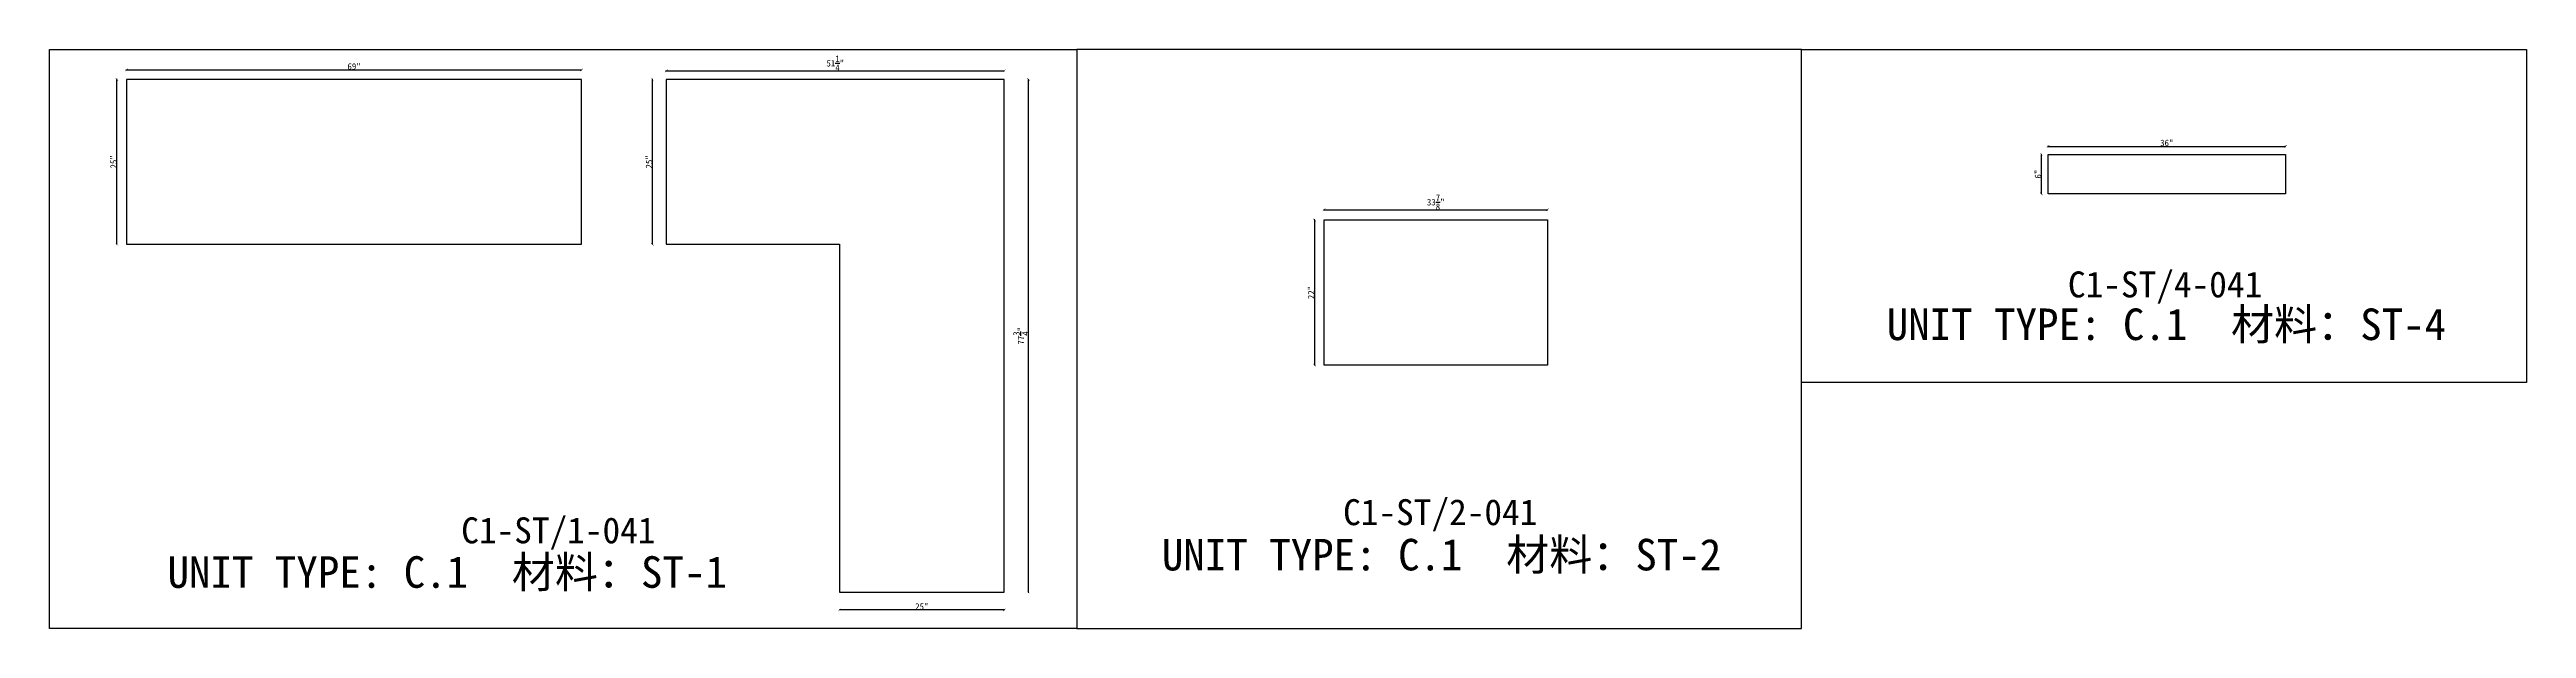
# Model space of a CAD drawing. Header units: millimetres. Extents: x -46966 to 138077, y -48408 to 2116.
# Drawn here: x -46966 to -37426, y -24023 to -21793 of the extents above; entities that cross this region are included whole.
import ezdxf
from ezdxf.enums import TextEntityAlignment as Align

# ---------------------------------------------------------------- set-up
doc = ezdxf.new("R2010")
doc.units = ezdxf.units.MM
doc.layers.add('PART_NUMBER', color=3, linetype='Continuous')
doc.styles.add('样式 1', font='')
doc.styles.get('样式 1').set_extended_font_data('NSimSun')
doc.dimstyles.new('副本 ISO-25', dxfattribs={"dimtxt": 25, "dimasz": 10, "dimexe": 1.5, "dimexo": 0.5, "dimtad": 1, "dimlfac": 0.03937, "dimlunit": 5, "dimtxsty": '样式 1', "dimblk": 'ARCHTICK', "dimcen": 2.5, "dimclrd": 256, "dimclrt": 1, "dimazin": 3, "dimtfac": 1, "dimtmove": 0, "dimatfit": 3, "dimfxlon": 1})

msp = doc.modelspace()

# ---------------------------------------------------------------- texts
at = {"style": '样式 1'}
for s, p in [('UNIT TYPE: C.1', (-39889.784, -22912.161)), ('材料：ST-4', (-38563.503, -22912.161)), ('材料：ST-2', (-41355.377, -23799.339)), ('UNIT TYPE: C.1', (-46511.744, -23866.292)), ('材料：ST-1', (-45185.463, -23866.292)), ('UNIT TYPE: C.1', (-42681.658, -23799.339))]:
    msp.add_text(s, height=121.5865, dxfattribs=at).set_placement(p)
at = {"layer": 'PART_NUMBER', "color": 3, "style": '样式 1'}
for s, p in [('C1-ST/4-041', (-38817.548, -22697.834)), ('C1-ST/2-041', (-41609.422, -23575.004)), ('C1-ST/1-041', (-45006.304, -23645.004))]:
    msp.add_text(s, height=100, dxfattribs=at).set_placement(p, align=Align.MIDDLE_CENTER)

# ---------------------------------------------------------------- blocks, each defined once
blk = doc.blocks.new('_ArchTick')
at = {"color": 0, "linetype": 'ByBlock', "const_width": 0.15}
blk.add_lwpolyline([(-0.5, -0.5), (0.5, 0.5)], dxfattribs=at)
blk = doc.blocks.new('*D108')
at = {"color": 0, "lineweight": -2, "transparency": 16777216}
for p, q in [((-46705.4, -21908.2), (-46707.9, -21908.2)), ((-46705.4, -22543.2), (-46707.9, -22543.2))]:
    blk.add_line(p, q, dxfattribs=at)
at = {"lineweight": -2, "transparency": 16777216}
blk.add_line((-46706.4, -22543.2), (-46706.4, -21908.2), dxfattribs=at)
at = {"layer": 'Defpoints', "color": 0, "transparency": 16777216}
for p in [(-46706.4, -21908.2), (-46669.4, -21908.2), (-46669.4, -22543.2)]:
    blk.add_point(p, dxfattribs=at)
at = {"lineweight": -2, "transparency": 16777216, "xscale": 10, "yscale": 10, "zscale": 10}
for p, rotation in [((-46706.4, -21908.2), 90), ((-46706.4, -22543.2), 270)]:
    blk.add_blockref('_ArchTick', p, dxfattribs=dict(at, rotation=rotation))
at = {"color": 1, "transparency": 16777216, "insert": (-46719.5, -22225.7), "char_height": 25, "attachment_point": 5, "rotation": 90, "style": '样式 1'}
blk.add_mtext('\\A1;25"', dxfattribs=at)
blk = doc.blocks.new('*D109')
at = {"color": 0, "lineweight": -2, "transparency": 16777216}
for p, q in [((-46669.4, -21872.9), (-46669.4, -21870.4)), ((-44916.8, -21872.9), (-44916.8, -21870.4))]:
    blk.add_line(p, q, dxfattribs=at)
at = {"lineweight": -2, "transparency": 16777216}
blk.add_line((-46669.4, -21871.9), (-44916.8, -21871.9), dxfattribs=at)
at = {"layer": 'Defpoints', "color": 0, "transparency": 16777216}
for p in [(-46669.4, -21908.2), (-44916.8, -21871.9), (-44916.8, -21908.2)]:
    blk.add_point(p, dxfattribs=at)
at = {"lineweight": -2, "transparency": 16777216, "xscale": 10, "yscale": 10, "zscale": 10, "rotation": 180}
blk.add_blockref('_ArchTick', (-46669.4, -21871.9), dxfattribs=at)
at = {"lineweight": -2, "transparency": 16777216, "xscale": 10, "yscale": 10, "zscale": 10}
blk.add_blockref('_ArchTick', (-44916.8, -21871.9), dxfattribs=at)
at = {"color": 1, "transparency": 16777216, "insert": (-45793.1, -21858.7), "char_height": 25, "attachment_point": 5, "style": '样式 1'}
blk.add_mtext('\\A1;69"', dxfattribs=at)
blk = doc.blocks.new('*D104')
at = {"color": 0, "lineweight": -2, "transparency": 16777216}
for p, q in [((-44590.5, -21876.1), (-44590.5, -21873.6)), ((-43288.8, -21876.1), (-43288.8, -21873.6))]:
    blk.add_line(p, q, dxfattribs=at)
at = {"lineweight": -2, "transparency": 16777216}
blk.add_line((-44590.5, -21875.1), (-43288.8, -21875.1), dxfattribs=at)
at = {"layer": 'Defpoints', "color": 0, "transparency": 16777216}
for p in [(-44590.5, -21908.2), (-43288.8, -21875.1), (-43288.8, -21908.2)]:
    blk.add_point(p, dxfattribs=at)
at = {"lineweight": -2, "transparency": 16777216, "xscale": 10, "yscale": 10, "zscale": 10, "rotation": 180}
blk.add_blockref('_ArchTick', (-44590.5, -21875.1), dxfattribs=at)
at = {"lineweight": -2, "transparency": 16777216, "xscale": 10, "yscale": 10, "zscale": 10}
blk.add_blockref('_ArchTick', (-43288.8, -21875.1), dxfattribs=at)
at = {"color": 1, "transparency": 16777216, "insert": (-43939.6, -21846), "char_height": 25, "attachment_point": 5, "style": '样式 1'}
blk.add_mtext('\\A1;51{\\H1x;\\S1/4;}"', dxfattribs=at)
blk = doc.blocks.new('*D105')
at = {"color": 0, "lineweight": -2, "transparency": 16777216}
for p, q in [((-44643, -21908.2), (-44645.5, -21908.2)), ((-44643, -22543.2), (-44645.5, -22543.2))]:
    blk.add_line(p, q, dxfattribs=at)
at = {"lineweight": -2, "transparency": 16777216}
blk.add_line((-44644, -22543.2), (-44644, -21908.2), dxfattribs=at)
at = {"layer": 'Defpoints', "color": 0, "transparency": 16777216}
for p in [(-44644, -21908.2), (-44590.5, -21908.2), (-44590.5, -22543.2)]:
    blk.add_point(p, dxfattribs=at)
at = {"lineweight": -2, "transparency": 16777216, "xscale": 10, "yscale": 10, "zscale": 10}
for p, rotation in [((-44644, -21908.2), 90), ((-44644, -22543.2), 270)]:
    blk.add_blockref('_ArchTick', p, dxfattribs=dict(at, rotation=rotation))
at = {"color": 1, "transparency": 16777216, "insert": (-44657.1, -22225.7), "char_height": 25, "attachment_point": 5, "rotation": 90, "style": '样式 1'}
blk.add_mtext('\\A1;25"', dxfattribs=at)
blk = doc.blocks.new('*D106')
at = {"color": 0, "lineweight": -2, "transparency": 16777216}
for p, q in [((-43923.8, -23950.5), (-43923.8, -23953)), ((-43288.8, -23950.5), (-43288.8, -23953))]:
    blk.add_line(p, q, dxfattribs=at)
at = {"lineweight": -2, "transparency": 16777216}
blk.add_line((-43288.8, -23951.5), (-43923.8, -23951.5), dxfattribs=at)
at = {"layer": 'Defpoints', "color": 0, "transparency": 16777216}
for p in [(-43923.8, -23883), (-43288.8, -23883), (-43923.8, -23951.5)]:
    blk.add_point(p, dxfattribs=at)
at = {"lineweight": -2, "transparency": 16777216, "xscale": 10, "yscale": 10, "zscale": 10, "rotation": 180}
blk.add_blockref('_ArchTick', (-43923.8, -23951.5), dxfattribs=at)
at = {"lineweight": -2, "transparency": 16777216, "xscale": 10, "yscale": 10, "zscale": 10}
blk.add_blockref('_ArchTick', (-43288.8, -23951.5), dxfattribs=at)
at = {"color": 1, "transparency": 16777216, "insert": (-43606.3, -23938.3), "char_height": 25, "attachment_point": 5, "style": '样式 1'}
blk.add_mtext('\\A1;25"', dxfattribs=at)
blk = doc.blocks.new('*D107')
at = {"color": 0, "lineweight": -2, "transparency": 16777216}
for p, q in [((-43196.5, -21908.2), (-43194, -21908.2)), ((-43196.5, -23883), (-43194, -23883))]:
    blk.add_line(p, q, dxfattribs=at)
at = {"lineweight": -2, "transparency": 16777216}
blk.add_line((-43195.5, -23883), (-43195.5, -21908.2), dxfattribs=at)
at = {"layer": 'Defpoints', "color": 0, "transparency": 16777216}
for p in [(-43288.8, -21908.2), (-43195.5, -21908.2), (-43288.8, -23883)]:
    blk.add_point(p, dxfattribs=at)
at = {"lineweight": -2, "transparency": 16777216, "xscale": 10, "yscale": 10, "zscale": 10}
for p, rotation in [((-43195.5, -21908.2), 90), ((-43195.5, -23883), 270)]:
    blk.add_blockref('_ArchTick', p, dxfattribs=dict(at, rotation=rotation))
at = {"color": 1, "transparency": 16777216, "insert": (-43224.6, -22895.6), "char_height": 25, "attachment_point": 5, "rotation": 90, "style": '样式 1'}
blk.add_mtext('\\A1;77{\\H1x;\\S3/4;}"', dxfattribs=at)
blk = doc.blocks.new('*D110')
at = {"color": 0, "lineweight": -2, "transparency": 16777216}
for p, q in [((-42056.9, -22411.3), (-42056.9, -22408.8)), ((-41196.5, -22411.3), (-41196.5, -22408.8))]:
    blk.add_line(p, q, dxfattribs=at)
at = {"lineweight": -2, "transparency": 16777216}
blk.add_line((-42056.9, -22410.3), (-41196.5, -22410.3), dxfattribs=at)
at = {"layer": 'Defpoints', "color": 0, "transparency": 16777216}
for p in [(-41196.5, -22410.3), (-42056.9, -22449.7), (-41196.5, -22449.7)]:
    blk.add_point(p, dxfattribs=at)
at = {"lineweight": -2, "transparency": 16777216, "xscale": 10, "yscale": 10, "zscale": 10, "rotation": 180}
blk.add_blockref('_ArchTick', (-42056.9, -22410.3), dxfattribs=at)
at = {"lineweight": -2, "transparency": 16777216, "xscale": 10, "yscale": 10, "zscale": 10}
blk.add_blockref('_ArchTick', (-41196.5, -22410.3), dxfattribs=at)
at = {"color": 1, "transparency": 16777216, "insert": (-41626.7, -22381.2), "char_height": 25, "attachment_point": 5, "style": '样式 1'}
blk.add_mtext('\\A1;33{\\H1x;\\S7/8;}"', dxfattribs=at)
blk = doc.blocks.new('*D111')
at = {"color": 0, "lineweight": -2, "transparency": 16777216}
for p, q in [((-42092.5, -22449.7), (-42095, -22449.7)), ((-42092.5, -23008.5), (-42095, -23008.5))]:
    blk.add_line(p, q, dxfattribs=at)
at = {"lineweight": -2, "transparency": 16777216}
blk.add_line((-42093.5, -22449.7), (-42093.5, -23008.5), dxfattribs=at)
at = {"layer": 'Defpoints', "color": 0, "transparency": 16777216}
for p in [(-42056.9, -22449.7), (-42093.5, -23008.5), (-42056.9, -23008.5)]:
    blk.add_point(p, dxfattribs=at)
at = {"lineweight": -2, "transparency": 16777216, "xscale": 10, "yscale": 10, "zscale": 10}
for p, rotation in [((-42093.5, -22449.7), 90), ((-42093.5, -23008.5), 270)]:
    blk.add_blockref('_ArchTick', p, dxfattribs=dict(at, rotation=rotation))
at = {"color": 1, "transparency": 16777216, "insert": (-42106.7, -22729.1), "char_height": 25, "attachment_point": 5, "rotation": 90, "style": '样式 1'}
blk.add_mtext('\\A1;22"', dxfattribs=at)
blk = doc.blocks.new('*D112')
at = {"color": 0, "lineweight": -2, "transparency": 16777216}
for p, q in [((-39268.1, -22167.2), (-39268.1, -22164.7)), ((-38353.7, -22167.2), (-38353.7, -22164.7))]:
    blk.add_line(p, q, dxfattribs=at)
at = {"lineweight": -2, "transparency": 16777216}
blk.add_line((-39268.1, -22166.2), (-38353.7, -22166.2), dxfattribs=at)
at = {"layer": 'Defpoints', "color": 0, "transparency": 16777216}
for p in [(-39268.1, -22197), (-38353.7, -22166.2), (-38353.7, -22197)]:
    blk.add_point(p, dxfattribs=at)
at = {"lineweight": -2, "transparency": 16777216, "xscale": 10, "yscale": 10, "zscale": 10, "rotation": 180}
blk.add_blockref('_ArchTick', (-39268.1, -22166.2), dxfattribs=at)
at = {"lineweight": -2, "transparency": 16777216, "xscale": 10, "yscale": 10, "zscale": 10}
blk.add_blockref('_ArchTick', (-38353.7, -22166.2), dxfattribs=at)
at = {"color": 1, "transparency": 16777216, "insert": (-38810.9, -22153), "char_height": 25, "attachment_point": 5, "style": '样式 1'}
blk.add_mtext('\\A1;36"', dxfattribs=at)
blk = doc.blocks.new('*D113')
at = {"color": 0, "lineweight": -2, "transparency": 16777216}
for p, q in [((-39292.9, -22197), (-39295.4, -22197)), ((-39292.9, -22349.4), (-39295.4, -22349.4))]:
    blk.add_line(p, q, dxfattribs=at)
at = {"lineweight": -2, "transparency": 16777216}
blk.add_line((-39293.9, -22349.4), (-39293.9, -22197), dxfattribs=at)
at = {"layer": 'Defpoints', "color": 0, "transparency": 16777216}
for p in [(-39293.9, -22197), (-39268.1, -22197), (-39268.1, -22349.4)]:
    blk.add_point(p, dxfattribs=at)
at = {"lineweight": -2, "transparency": 16777216, "xscale": 10, "yscale": 10, "zscale": 10}
for p, rotation in [((-39293.9, -22197), 90), ((-39293.9, -22349.4), 270)]:
    blk.add_blockref('_ArchTick', p, dxfattribs=dict(at, rotation=rotation))
at = {"color": 1, "transparency": 16777216, "insert": (-39307.1, -22273.2), "char_height": 25, "attachment_point": 5, "rotation": 90, "style": '样式 1'}
blk.add_mtext('\\A1;6"', dxfattribs=at)

# ---------------------------------------------------------------- dimensions: what is measured, and where the dimension line sits
for base, p1, p2, picture, middle in [((-44916.816, -21871.863), (-46669.416, -21908.194), (-44916.816, -21908.194), '*D109', (-45793.116, -21858.738)), ((-43288.771, -21875.061), (-44590.521, -21908.194), (-43288.771, -21908.194), '*D104', (-43939.646, -21846.038)), ((-38353.692, -22166.168), (-39268.092, -22197.004), (-38353.692, -22197.004), '*D112', (-38810.892, -22153.043)), ((-41196.462, -22410.309), (-42056.887, -22449.736), (-41196.462, -22449.736), '*D110', (-41626.675, -22381.216)), ((-43923.771, -23951.46), (-43288.771, -23883.044), (-43923.771, -23883.044), '*D106', (-43606.271, -23938.335))]:
    dim = msp.add_linear_dim(base=base, p1=p1, p2=p2, dimstyle='副本 ISO-25')
    dim.commit()
    dim.dimension.update_dxf_attribs({"geometry": picture, "text_midpoint": middle})
for base, p1, p2, picture, middle in [((-46706.356, -21908.194), (-46669.416, -22543.194), (-46669.416, -21908.194), '*D108', (-46719.481, -22225.694)), ((-44643.966, -21908.194), (-44590.521, -22543.194), (-44590.521, -21908.194), '*D105', (-44657.091, -22225.694)), ((-43195.549, -21908.194), (-43288.771, -23883.044), (-43288.771, -21908.194), '*D107', (-43224.642, -22895.619)), ((-39293.927, -22197.004), (-39268.092, -22349.404), (-39268.092, -22197.004), '*D113', (-39307.052, -22273.204)), ((-42093.533, -23008.536), (-42056.887, -22449.736), (-42056.887, -23008.536), '*D111', (-42106.658, -22729.136))]:
    dim = msp.add_linear_dim(base=base, p1=p1, p2=p2, angle=90, dimstyle='副本 ISO-25')
    dim.commit()
    dim.dimension.update_dxf_attribs({"geometry": picture, "text_midpoint": middle})

# ---------------------------------------------------------------- linework, layer by layer
at = {"color": 1}
for points in [[(-46966.168, -21793.267), (-43009.286, -21793.267), (-43009.286, -24022.834), (-46966.168, -24022.834)], [(-43009.286, -24022.834), (-40217.412, -24022.834), (-40217.412, -21793.267), (-43009.286, -21793.267)], [(-40217.412, -21793.267), (-37425.537, -21793.267), (-37425.537, -23075.665), (-40217.412, -23075.665)]]:
    msp.add_lwpolyline(points, close=True, dxfattribs=at)
for points in [[(-46669.416, -22543.194), (-44916.816, -22543.194), (-44916.816, -21908.194), (-46669.416, -21908.194)], [(-43288.771, -21908.194), (-44590.521, -21908.194), (-44590.521, -22543.194), (-43923.771, -22543.194), (-43923.771, -23883.044), (-43288.771, -23883.044)], [(-39268.092, -22197.004), (-38353.692, -22197.004), (-38353.692, -22349.404), (-39268.092, -22349.404)], [(-42056.887, -22449.736), (-41196.462, -22449.736), (-41196.462, -23008.536), (-42056.887, -23008.536)]]:
    msp.add_lwpolyline(points, close=True)

msp.set_redraw_order([(e.dxf.handle, doc.entitydb.next_handle()) for e in msp.query("TEXT MTEXT ATTDEF DIMENSION ARC_DIMENSION")])  # texts and dimensions are drawn at this point

doc.saveas('drawing.dxf')
